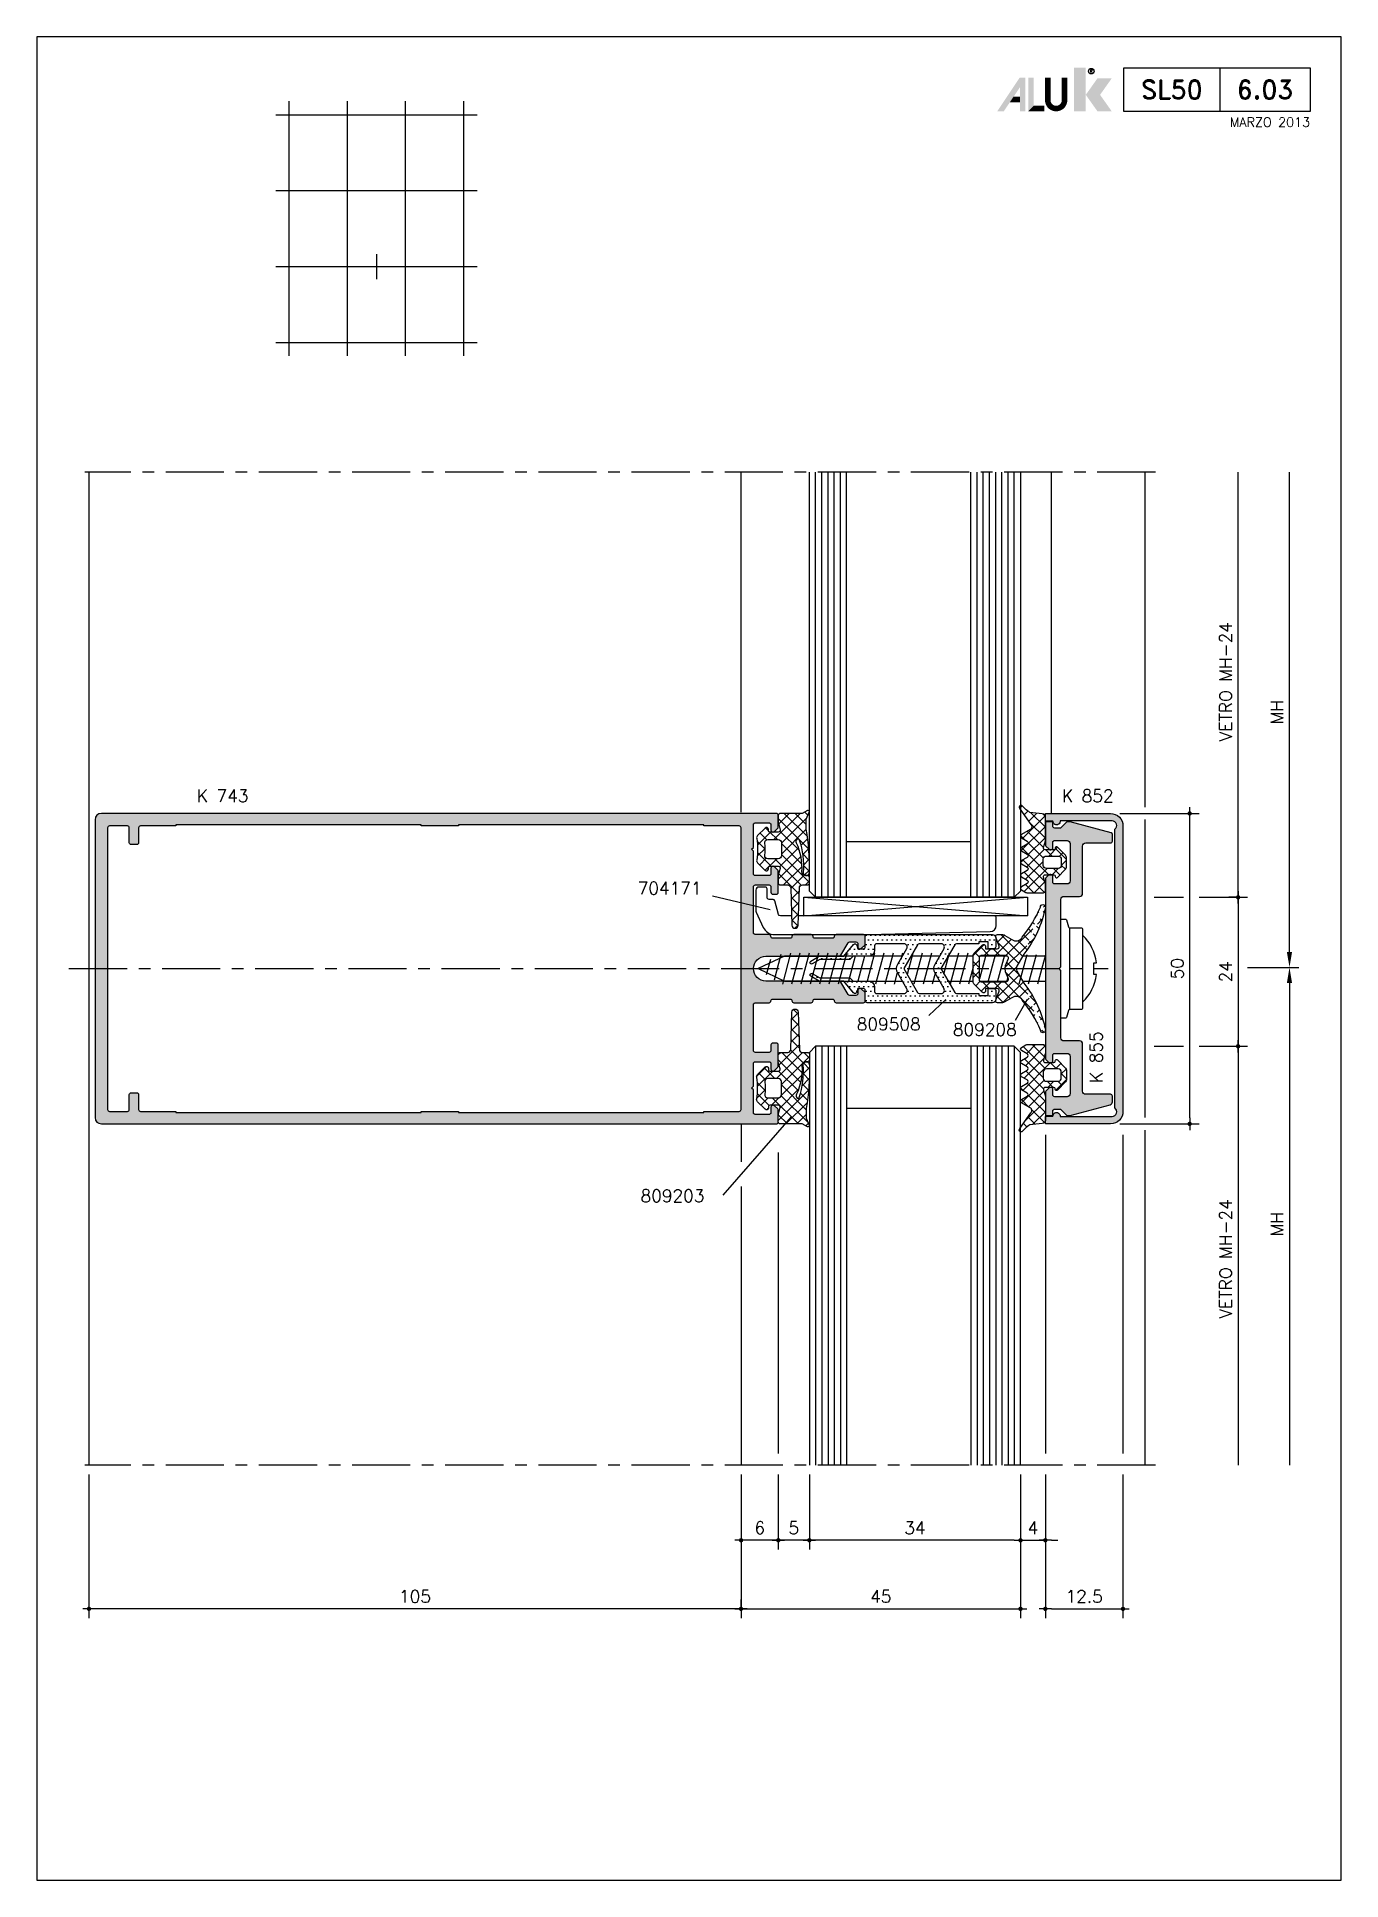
# Model space of a CAD drawing. Extents: x 0 to 4131, y -1600 to 527.
# Drawn here: x 230 to 440, y 0 to 297 of the extents above; entities that cross this region are included whole.
import ezdxf
from ezdxf.enums import TextEntityAlignment as Align

# ---------------------------------------------------------------- set-up
doc = ezdxf.new("R2010")
doc.units = 0
doc.header["$LTSCALE"] = 7.5
doc.header["$MEASUREMENT"] = 0
doc.linetypes.add('CENTER', pattern=[2, 1.25, -0.25, 0.25, -0.25])
doc.layers.get('0').update_dxf_attribs({"linetype": 'CONTINUOUS'})
doc.layers.get('DEFPOINTS').update_dxf_attribs({"linetype": 'CONTINUOUS'})
for name, color, linetype in [('ASSI', 1, 'CENTER'), ('FILL', 8, 'CONTINUOUS'), ('FINE', 7, 'CONTINUOUS'), ('GOMMA', 3, 'CONTINUOUS'), ('GROSSA', 4, 'CONTINUOUS'), ('MARCHIO', 7, 'CONTINUOUS'), ('QUOTE', 254, 'CONTINUOUS'), ('TRATTEGGI', 140, 'CONTINUOUS'), ('VETRO', 6, 'CONTINUOUS'), ('VITERIA', 40, 'CONTINUOUS')]:
    doc.layers.add(name, color=color, linetype=linetype)
doc.styles.add('RD', font='ROMAND.SHX', dxfattribs={"height": 3})
doc.styles.get("Standard").update_dxf_attribs({"font": 'romans.shx'})
doc.dimstyles.new('FRECCIA_1-1', dxfattribs={"dimtxt": 2, "dimasz": 2.5, "dimexe": 1.5, "dimexo": 1.5, "dimgap": 1, "dimtad": 3, "dimdsep": 46, "dimtxsty": 'Standard', "dimcen": 0, "dimclrt": 2, "dimaunit": 1, "dimadec": 0, "dimazin": 0, "dimtfac": 0.7, "dimtmove": 0, "dimatfit": 3, "dimfxl": 1, "dimtolj": 2, "dimarcsym": 0})
doc.dimstyles.new('SCALA_1-1$0', dxfattribs={"dimtxt": 2, "dimasz": 1, "dimexe": 1.5, "dimexo": 1.5, "dimgap": 1, "dimtad": 3, "dimdsep": 46, "dimtxsty": 'Standard', "dimblk1": 'PUNTO', "dimblk2": 'PUNTO', "dimsah": 1, "dimcen": 0.09, "dimclrt": 2, "dimadec": 0, "dimazin": 0, "dimtfac": 0.7, "dimtmove": 0, "dimatfit": 3, "dimldrblk": 'PUNTO', "dimfxl": 1, "dimtolj": 2, "dimarcsym": 0})
pattern_1 = [(135, (219.9116, 0), (-0.8838835, -0.8838835), []), (225, (219.9116, 0), (0.8838835, -0.8838835), [])]
pattern_2 = [(135, (227.9116, 0), (-0.8838835, -0.8838835), []), (225, (227.9116, 0), (0.8838835, -0.8838835), [])]

msp = doc.modelspace()

# ---------------------------------------------------------------- texts
at = {"layer": 'QUOTE', "color": 2}
for s, p in [('K 743', (255.7488, 173.7084)), ('K 852', (395.058, 173.7084)), ('704171', (326.7367, 158.8281)), ('809508', (362.0162, 136.9277)), ('809208', (377.4892, 136.0496)), ('809203', (327.2004, 109.2584))]:
    msp.add_text(s, height=2, dxfattribs=at).set_placement(p)
msp.add_text('K 855', height=2, rotation=90, dxfattribs=at).set_placement((401.5569, 128.461))

# ---------------------------------------------------------------- blocks, each defined once
blk = doc.blocks.new('PUNTO')
blk.add_line((-1, 0), (1, 0))
at = {"const_width": 0.35}
blk.add_lwpolyline([(-0.175, 0, 1), (0.175, 0, 1)], format="xyb", close=True, dxfattribs=at)
blk = doc.blocks.new('*D30')
at = {"layer": 'DEFPOINTS', "color": 0, "transparency": 16777216}
for p in [(238.38, 66.86), (343.38, 66.86), (238.38, 43.71)]:
    blk.add_point(p, dxfattribs=at)
at = {"layer": 'QUOTE', "color": 0, "lineweight": -2, "transparency": 16777216}
for p, q in [((238.38, 65.36), (238.38, 42.21)), ((343.38, 65.36), (343.38, 42.21)), ((342.38, 43.71), (239.38, 43.71))]:
    blk.add_line(p, q, dxfattribs=at)
at = {"layer": 'QUOTE', "color": 0, "lineweight": -2, "transparency": 16777216, "rotation": 180}
blk.add_blockref('PUNTO', (238.38, 43.71), dxfattribs=at)
at = {"layer": 'QUOTE', "color": 0, "lineweight": -2, "transparency": 16777216}
blk.add_blockref('PUNTO', (343.38, 43.71), dxfattribs=at)
at = {"layer": 'QUOTE', "color": 2, "transparency": 16777216, "insert": (290.88, 45.71), "char_height": 2, "attachment_point": 5}
blk.add_mtext('\\A2;105', dxfattribs=at)
blk = doc.blocks.new('*D31')
at = {"layer": 'DEFPOINTS', "color": 0, "transparency": 16777216}
for p in [(388.38, 66.86), (392.38, 66.86), (392.38, 54.76)]:
    blk.add_point(p, dxfattribs=at)
at = {"layer": 'QUOTE', "color": 0, "lineweight": -2, "transparency": 16777216}
for p, q in [((388.38, 65.36), (388.38, 53.26)), ((392.38, 65.36), (392.38, 53.26)), ((387.38, 54.76), (386.38, 54.76)), ((388.38, 54.76), (392.38, 54.76)), ((393.38, 54.76), (394.38, 54.76))]:
    blk.add_line(p, q, dxfattribs=at)
blk.add_blockref('PUNTO', (388.38, 54.76), dxfattribs=at)
at = {"layer": 'QUOTE', "color": 0, "lineweight": -2, "transparency": 16777216, "rotation": 180}
blk.add_blockref('PUNTO', (392.38, 54.76), dxfattribs=at)
at = {"layer": 'QUOTE', "color": 2, "transparency": 16777216, "insert": (390.38, 56.76), "char_height": 2, "attachment_point": 5}
blk.add_mtext('\\A2;4', dxfattribs=at)
blk = doc.blocks.new('*D32')
at = {"layer": 'DEFPOINTS', "color": 0, "transparency": 16777216}
for p in [(392.38, 66.86), (404.88, 66.86), (404.88, 43.71)]:
    blk.add_point(p, dxfattribs=at)
at = {"layer": 'QUOTE', "color": 0, "lineweight": -2, "transparency": 16777216}
for p, q in [((392.38, 65.36), (392.38, 42.21)), ((404.88, 65.36), (404.88, 42.21)), ((393.38, 43.71), (403.88, 43.71))]:
    blk.add_line(p, q, dxfattribs=at)
at = {"layer": 'QUOTE', "color": 0, "lineweight": -2, "transparency": 16777216, "rotation": 180}
blk.add_blockref('PUNTO', (392.38, 43.71), dxfattribs=at)
at = {"layer": 'QUOTE', "color": 0, "lineweight": -2, "transparency": 16777216}
blk.add_blockref('PUNTO', (404.88, 43.71), dxfattribs=at)
at = {"layer": 'QUOTE', "color": 2, "transparency": 16777216, "insert": (398.63, 45.71), "char_height": 2, "attachment_point": 5}
blk.add_mtext('\\A2;12.5', dxfattribs=at)
blk = doc.blocks.new('*D33')
at = {"layer": 'DEFPOINTS', "color": 0, "transparency": 16777216}
for p in [(354.38, 66.86), (388.38, 66.86), (354.38, 54.76)]:
    blk.add_point(p, dxfattribs=at)
at = {"layer": 'QUOTE', "color": 0, "lineweight": -2, "transparency": 16777216}
for p, q in [((354.38, 65.36), (354.38, 53.26)), ((388.38, 65.36), (388.38, 53.26)), ((387.38, 54.76), (355.38, 54.76))]:
    blk.add_line(p, q, dxfattribs=at)
at = {"layer": 'QUOTE', "color": 0, "lineweight": -2, "transparency": 16777216, "rotation": 180}
blk.add_blockref('PUNTO', (354.38, 54.76), dxfattribs=at)
at = {"layer": 'QUOTE', "color": 0, "lineweight": -2, "transparency": 16777216}
blk.add_blockref('PUNTO', (388.38, 54.76), dxfattribs=at)
at = {"layer": 'QUOTE', "color": 2, "transparency": 16777216, "insert": (371.38, 56.76), "char_height": 2, "attachment_point": 5}
blk.add_mtext('\\A2;34', dxfattribs=at)
blk = doc.blocks.new('*D34')
at = {"layer": 'DEFPOINTS', "color": 0, "transparency": 16777216}
for p in [(349.38, 66.86), (354.38, 66.86), (349.38, 54.76)]:
    blk.add_point(p, dxfattribs=at)
at = {"layer": 'QUOTE', "color": 0, "lineweight": -2, "transparency": 16777216}
for p, q in [((349.38, 65.36), (349.38, 53.26)), ((354.38, 65.36), (354.38, 53.26)), ((353.38, 54.76), (350.38, 54.76))]:
    blk.add_line(p, q, dxfattribs=at)
at = {"layer": 'QUOTE', "color": 0, "lineweight": -2, "transparency": 16777216, "rotation": 180}
blk.add_blockref('PUNTO', (349.38, 54.76), dxfattribs=at)
at = {"layer": 'QUOTE', "color": 0, "lineweight": -2, "transparency": 16777216}
blk.add_blockref('PUNTO', (354.38, 54.76), dxfattribs=at)
at = {"layer": 'QUOTE', "color": 2, "transparency": 16777216, "insert": (351.88, 56.76), "char_height": 2, "attachment_point": 5}
blk.add_mtext('\\A2;5', dxfattribs=at)
blk = doc.blocks.new('*D35')
at = {"layer": 'DEFPOINTS', "color": 0, "transparency": 16777216}
for p in [(343.38, 66.86), (349.38, 66.86), (343.38, 54.76)]:
    blk.add_point(p, dxfattribs=at)
at = {"layer": 'QUOTE', "color": 0, "lineweight": -2, "transparency": 16777216}
for p, q in [((343.38, 65.36), (343.38, 53.26)), ((349.38, 65.36), (349.38, 53.26)), ((348.38, 54.76), (344.38, 54.76))]:
    blk.add_line(p, q, dxfattribs=at)
at = {"layer": 'QUOTE', "color": 0, "lineweight": -2, "transparency": 16777216, "rotation": 180}
blk.add_blockref('PUNTO', (343.38, 54.76), dxfattribs=at)
at = {"layer": 'QUOTE', "color": 0, "lineweight": -2, "transparency": 16777216}
blk.add_blockref('PUNTO', (349.38, 54.76), dxfattribs=at)
at = {"layer": 'QUOTE', "color": 2, "transparency": 16777216, "insert": (346.38, 56.76), "char_height": 2, "attachment_point": 5}
blk.add_mtext('\\A2;6', dxfattribs=at)
blk = doc.blocks.new('*D36')
at = {"layer": 'DEFPOINTS', "color": 0, "transparency": 16777216}
for p in [(410.12, 226.86), (431.69, 226.86), (423.41, 147.06)]:
    blk.add_point(p, dxfattribs=at)
at = {"layer": 'QUOTE', "color": 0, "lineweight": -2, "transparency": 16777216}
for p, q in [((431.69, 149.56), (431.69, 226.86)), ((424.91, 147.06), (433.19, 147.06))]:
    blk.add_line(p, q, dxfattribs=at)
at = {"layer": 'QUOTE', "color": 0, "transparency": 16777216}
blk.add_solid([(431.27, 149.56), (432.1, 149.56), (431.69, 147.06)], dxfattribs=at)
at = {"layer": 'QUOTE', "color": 2, "transparency": 16777216, "insert": (429.69, 188.21), "char_height": 2, "attachment_point": 5, "rotation": 90}
blk.add_mtext('\\A2;MH', dxfattribs=at)
blk = doc.blocks.new('_None')
blk = doc.blocks.new('*D37')
at = {"layer": 'DEFPOINTS', "color": 0, "transparency": 16777216}
for p in [(423.41, 147.06), (408.4, 66.86), (431.69, 66.86)]:
    blk.add_point(p, dxfattribs=at)
at = {"layer": 'QUOTE', "color": 0, "lineweight": -2, "transparency": 16777216}
for p, q in [((424.91, 147.06), (433.19, 147.06)), ((431.69, 144.56), (431.69, 66.86))]:
    blk.add_line(p, q, dxfattribs=at)
at = {"layer": 'QUOTE', "color": 0, "transparency": 16777216}
blk.add_solid([(431.27, 144.56), (432.1, 144.56), (431.69, 147.06)], dxfattribs=at)
at = {"layer": 'QUOTE', "color": 2, "transparency": 16777216, "insert": (429.69, 105.71), "char_height": 2, "attachment_point": 5, "rotation": 90}
blk.add_mtext('\\A2;MH', dxfattribs=at)
blk = doc.blocks.new('*D38')
at = {"layer": 'DEFPOINTS', "color": 0, "transparency": 16777216}
for p in [(402.88, 171.87), (415.62, 171.87), (402.88, 121.85)]:
    blk.add_point(p, dxfattribs=at)
at = {"layer": 'QUOTE', "color": 0, "lineweight": -2, "transparency": 16777216}
for p, q in [((404.38, 171.87), (417.12, 171.87)), ((415.62, 122.85), (415.62, 170.87)), ((404.38, 121.85), (417.12, 121.85))]:
    blk.add_line(p, q, dxfattribs=at)
for p, rotation in [((415.62, 171.87), 90), ((415.62, 121.85), 270)]:
    blk.add_blockref('PUNTO', p, dxfattribs=dict(at, rotation=rotation))
at = {"layer": 'QUOTE', "color": 2, "transparency": 16777216, "insert": (413.62, 146.86), "char_height": 2, "attachment_point": 5, "rotation": 90}
blk.add_mtext('\\A2;50', dxfattribs=at)
blk = doc.blocks.new('*D39')
at = {"layer": 'DEFPOINTS', "color": 0, "transparency": 16777216}
for p in [(410.12, 226.86), (423.41, 226.86), (415.62, 158.36)]:
    blk.add_point(p, dxfattribs=at)
at = {"layer": 'QUOTE', "color": 0, "lineweight": -2, "transparency": 16777216}
for p, q in [((423.41, 159.36), (423.41, 226.86)), ((417.12, 158.36), (424.91, 158.36))]:
    blk.add_line(p, q, dxfattribs=at)
at = {"layer": 'QUOTE', "color": 0, "lineweight": -2, "transparency": 16777216, "rotation": 270}
blk.add_blockref('PUNTO', (423.41, 158.36), dxfattribs=at)
at = {"layer": 'QUOTE', "color": 2, "transparency": 16777216, "insert": (421.41, 193.11), "char_height": 2, "attachment_point": 5, "rotation": 90}
blk.add_mtext('\\A2;{\\Fromans.shx|c1;VETRO MH-2}4', dxfattribs=at)
blk = doc.blocks.new('*D40')
at = {"layer": 'DEFPOINTS', "color": 0, "transparency": 16777216}
for p in [(417.12, 134.36), (410.12, 66.86), (423.41, 66.86)]:
    blk.add_point(p, dxfattribs=at)
at = {"layer": 'QUOTE', "color": 0, "lineweight": -2, "transparency": 16777216}
for p, q in [((418.62, 134.36), (424.91, 134.36)), ((423.41, 133.36), (423.41, 66.86))]:
    blk.add_line(p, q, dxfattribs=at)
at = {"layer": 'QUOTE', "color": 0, "lineweight": -2, "transparency": 16777216, "rotation": 90}
blk.add_blockref('PUNTO', (423.41, 134.36), dxfattribs=at)
at = {"layer": 'QUOTE', "color": 2, "transparency": 16777216, "insert": (421.41, 100.11), "char_height": 2, "attachment_point": 5, "rotation": 90}
blk.add_mtext('\\A2;VETRO MH-24', dxfattribs=at)
blk = doc.blocks.new('*D41')
at = {"layer": 'DEFPOINTS', "color": 0, "transparency": 16777216}
for p in [(388.38, 66.86), (343.38, 42.21), (388.38, 43.71)]:
    blk.add_point(p, dxfattribs=at)
at = {"layer": 'QUOTE', "color": 0, "lineweight": -2, "transparency": 16777216}
for p, q in [((388.38, 65.36), (388.38, 42.21)), ((343.38, 43.71), (343.38, 45.21)), ((344.38, 43.71), (387.38, 43.71))]:
    blk.add_line(p, q, dxfattribs=at)
at = {"layer": 'QUOTE', "color": 0, "lineweight": -2, "transparency": 16777216, "rotation": 180}
blk.add_blockref('PUNTO', (343.38, 43.71), dxfattribs=at)
at = {"layer": 'QUOTE', "color": 0, "lineweight": -2, "transparency": 16777216}
blk.add_blockref('PUNTO', (388.38, 43.71), dxfattribs=at)
at = {"layer": 'QUOTE', "color": 2, "transparency": 16777216, "insert": (365.88, 45.71), "char_height": 2, "attachment_point": 5}
blk.add_mtext('\\A2;45', dxfattribs=at)
blk = doc.blocks.new('*D42')
at = {"layer": 'DEFPOINTS', "color": 0, "transparency": 16777216}
for p in [(424.91, 158.36), (415.62, 134.36), (423.41, 134.36)]:
    blk.add_point(p, dxfattribs=at)
at = {"layer": 'QUOTE', "color": 0, "lineweight": -2, "transparency": 16777216}
for p, q in [((423.41, 158.36), (421.91, 158.36)), ((423.41, 157.36), (423.41, 135.36)), ((417.12, 134.36), (424.91, 134.36))]:
    blk.add_line(p, q, dxfattribs=at)
for p, rotation in [((423.41, 158.36), 90), ((423.41, 134.36), 270)]:
    blk.add_blockref('PUNTO', p, dxfattribs=dict(at, rotation=rotation))
at = {"layer": 'QUOTE', "color": 2, "transparency": 16777216, "insert": (421.41, 146.36), "char_height": 2, "attachment_point": 5, "rotation": 90}
blk.add_mtext('\\A2;24', dxfattribs=at)
blk = doc.blocks.new('NMD')
at = {"layer": 'MARCHIO'}
blk.add_line((-19.5, -12), (-19.5, -5), dxfattribs=at)
blk.add_lwpolyline([(-5, -12), (-35, -12), (-35, -5), (-5, -5)], close=True, dxfattribs=at)
at = {"layer": 'MARCHIO', "const_width": 0.894}
blk.add_lwpolyline([(-44.53, -6.56), (-44.53, -10.2, -1), (-47.23, -10.2), (-47.23, -6.56)], format="xyb", dxfattribs=at)
at = {"layer": 'MARCHIO'}
blk.add_circle((-40.23, -5.53), 0.442, dxfattribs=at)
for points in [[(-43.01, -4.96), (-41.13, -4.96), (-43.01, -12), (-41.13, -12)], [(-55.38, -12), (-54.31, -12), (-51.75, -6.56), (-51.73, -8.14)], [(-51.75, -6.56), (-51.73, -8.14), (-50.84, -6.56), (-50.84, -12)], [(-51.73, -12), (-50.84, -12), (-51.73, -8.14)], [(-50.38, -6.56), (-49.49, -6.56), (-50.38, -12), (-49.49, -11.11)], [(-39.23, -6.68), (-36.93, -6.68), (-41.11, -9.34), (-38.81, -9.34)], [(-52.73, -9.63), (-53.33, -10.53), (-51.73, -9.63), (-51.73, -10.53)], [(-49.49, -11.11), (-50.38, -12), (-47.77, -11.11), (-47.77, -12)], [(-41.11, -9.34), (-38.81, -9.34), (-39.23, -12), (-36.93, -12)]]:
    blk.add_solid(points, dxfattribs=at)
blk.add_text('R', height=0.444, dxfattribs=at).set_placement((-40.23, -5.53), align=Align.MIDDLE)
at = {"layer": 'MARCHIO', "color": 2, "style": 'RD'}
for tag, p in [('SERIE', (-27.25, -8.5)), ('PAG', (-12.25, -8.5))]:
    blk.add_attdef(tag, text='', height=3, dxfattribs=at).set_placement(p, align=Align.MIDDLE)
at = {"layer": 'MARCHIO', "color": 2}
blk.add_attdef('REVISIONE', text='', height=1.5, dxfattribs=at).set_placement((-5, -14.5), align=Align.RIGHT)

# ---------------------------------------------------------------- dimensions: what is measured, and where the dimension line sits
at = {"layer": 'QUOTE'}
for base, p1, p2, text, dimstyle, override, picture, middle in [((431.6866, 226.8621), (423.4093, 147.0586), (410.1197, 226.8621), 'MH', 'FRECCIA_1-1', {"dimblk2": 'None', "dimsah": 1, "dimse2": 1}, '*D36', (429.6866, 188.2103)), ((423.4093, 226.8621), (415.6156, 158.3626), (410.1197, 226.8621), '{\\Fromans.shx|c1;VETRO MH-2}4', 'SCALA_1-1$0', {"dimblk2": 'None', "dimse2": 1}, '*D39', (421.4093, 193.1123)), ((431.6866, 66.8621), (423.4093, 147.0586), (408.4026, 66.8621), 'MH', 'FRECCIA_1-1', {"dimblk2": 'None', "dimsah": 1, "dimse2": 1}, '*D37', (429.6866, 105.7103)), ((423.4093, 66.8621), (417.1156, 134.3626), (410.1197, 66.8621), 'VETRO MH-24', 'SCALA_1-1$0', {"dimblk2": 'None', "dimse2": 1}, '*D40', (421.4093, 100.1123))]:
    dim = msp.add_linear_dim(base=base, p1=p1, p2=p2, angle=90, text=text, dimstyle=dimstyle, override=override, dxfattribs=at)
    dim.commit()
    dim.dimension.update_dxf_attribs({"geometry": picture, "text_midpoint": middle})
dim = msp.add_linear_dim(base=(415.6156, 171.8709), p1=(402.8787, 121.8543), p2=(402.8772, 171.8709), angle=90, dimstyle='SCALA_1-1$0', override={"dimdec": 0}, dxfattribs=at)
dim.commit()
dim.dimension.update_dxf_attribs({"geometry": '*D38', "text_midpoint": (413.6156, 146.8626)})
dim = msp.add_linear_dim(base=(423.4093, 134.3626), p1=(424.9093, 158.3626), p2=(415.6156, 134.3626), angle=90, dimstyle='SCALA_1-1$0', dxfattribs=at)
dim.commit()
dim.dimension.update_dxf_attribs({"geometry": '*D42', "text_midpoint": (421.4093, 146.3626)})
dim = msp.add_linear_dim(base=(238.3806, 43.7097), p1=(343.3806, 66.8621), p2=(238.3806, 66.8621), dimstyle='SCALA_1-1$0', override={"dimtmove": 1}, dxfattribs=at)
dim.commit()
dim.dimension.update_dxf_attribs({"geometry": '*D30', "text_midpoint": (290.8806, 45.7097)})
for base, p1, p2, picture, middle in [((343.3806, 54.7622), (349.3828, 66.8621), (343.3806, 66.8621), '*D35', (346.3817, 56.7622)), ((388.3828, 43.7097), (343.3806, 42.2097), (388.3828, 66.8621), '*D41', (365.8817, 45.7097)), ((349.3828, 54.7622), (354.3828, 66.8626), (349.3828, 66.8621), '*D34', (351.8828, 56.7622)), ((354.3828, 54.7622), (388.3828, 66.8626), (354.3828, 66.8626), '*D33', (371.3828, 56.7622)), ((392.3806, 54.7622), (388.3828, 66.8626), (392.3806, 66.8621), '*D31', (390.3817, 56.7622)), ((404.8777, 43.7097), (392.3806, 66.8621), (404.8777, 66.8621), '*D32', (398.6291, 45.7097))]:
    dim = msp.add_linear_dim(base=base, p1=p1, p2=p2, dimstyle='SCALA_1-1$0', dxfattribs=at)
    dim.commit()
    dim.dimension.update_dxf_attribs({"geometry": picture, "text_midpoint": middle})

# ---------------------------------------------------------------- hatches: boundary and pattern name
at = {"layer": 'FILL'}
h = msp.add_hatch(dxfattribs=at)
h.set_pattern_fill('ANSI37', color=137, scale=10, angle=90, style=0)
h.set_pattern_definition(pattern_1)
h.paths.add_polyline_path([(349.3828, 163.3626), (348.0052, 163.3626, 0.38887873), (347.8059, 163.18), (347.7802, 162.8853, -0.63707026), (347.2692, 162.6993), (346.0387, 163.9298, -0.2448502), (345.8999, 164.3705, 0.08777723), (345.8999, 167.8547, -0.2448502), (346.0387, 168.2954), (347.2692, 169.5259, -0.63707026), (347.7802, 169.3399), (347.8059, 169.0452, 0.38887873), (348.0052, 168.8626), (349.3828, 168.8626, 0.49314543), (349.6725, 169.2402), (349.393, 170.2835, -0.06554346), (349.3828, 170.3612), (349.3828, 171.5626, -0.41421356), (349.6828, 171.8626), (353.2452, 171.8626), (354.0844, 172.3367, -0.71951495), (354.3662, 172.0829), (353.8828, 170.9698), (353.8828, 169.3551, -0.03458327), (354.3828, 163.8664), (354.3828, 162.306, -0.92336614), (353.388, 162.3703, 0.09779405), (352.7397, 167.6369, 0.52267034), (352.4253, 167.7319, 0.38653613), (352.3159, 167.0682, -0.12867763), (353.1828, 162.4626, 0.41421356), (353.7828, 161.8626), (354.0828, 161.8626, -0.41421356), (354.3828, 161.5626), (354.3828, 160.6626, -0.41421356), (354.0828, 160.3626), (353.2676, 160.3626, 0.4052433), (352.7679, 159.8779), (352.5825, 153.8472, -0.96973923), (351.583, 153.8472), (351.3977, 159.8779, 0.4052433), (350.8979, 160.3626), (349.6828, 160.3626, -0.41421356), (349.3828, 160.6626), (349.3828, 161.9035), (349.6725, 162.9849, 0.49314543)])
h.paths.add_polyline_path([(349.8828, 165.0626), (349.8828, 167.1626, 0.41421356), (349.3828, 167.6626), (347.7052, 167.6626, 0.44100912), (347.2072, 167.1173, -0.04533687), (347.2072, 165.1078, 0.44100912), (347.7052, 164.5626), (349.3828, 164.5626, 0.41421356)], flags=16)
h = msp.add_hatch(dxfattribs=at)
h.set_pattern_fill('ANSI37', color=137, scale=10, angle=90, style=0)
h.set_pattern_definition(pattern_2)
h.paths.add_polyline_path([(392.3703, 160.5854, -0.03997751), (392.3806, 160.4581), (392.3806, 159.4064, -0.41421356), (392.0806, 159.1064), (389.3718, 159.1064, -0.1316525), (389.2218, 159.1466), (388.5306, 159.5457, -0.57735027), (388.5306, 160.0653), (389.4496, 160.5959, 0.57735027), (389.4496, 161.1155), (388.5306, 161.6461, -0.57735027), (388.5306, 162.1657), (389.4496, 162.6964, 0.57735027), (389.4496, 163.216), (388.5306, 163.7466, -0.57735027), (388.5306, 164.2662), (389.4496, 164.7968, 0.57735027), (389.4496, 165.3164), (388.5306, 165.8471, -0.57735027), (388.5306, 166.3667), (389.4496, 166.8973, 0.57735027), (389.4496, 167.4169), (388.5306, 167.9475, -0.57735027), (388.5306, 168.4671), (389.9499, 169.2866, 0.52200513), (390.0196, 170.1041), (388.2601, 172.6301, -0.87697646), (388.5797, 173.1318), (389.1375, 172.5964, 0.07546706), (389.9, 172.0427), (391.8806, 171.8064, -0.41421356), (392.3806, 171.3064), (392.3806, 167.4655), (392.0908, 166.384, 0.49314543), (392.3806, 166.0064), (393.1442, 166.0064, 0.05088627), (393.2048, 166.0002), (393.2806, 166.0002, 0.05088627), (393.3411, 166.0064), (393.7581, 166.0064, 0.38887873), (393.9574, 166.189), (393.9692, 166.3238, -0.63707026), (394.3098, 166.4478), (395.6341, 165.1236, -0.19891237), (395.7806, 164.77), (395.7806, 163.2428, -0.19891237), (395.6341, 162.8892), (394.3098, 161.565, -0.63707026), (393.9692, 161.689), (393.9574, 161.8238, 0.38887873), (393.7581, 162.0064), (393.3411, 162.0064, 0.05088627), (393.2806, 162.0126), (393.1048, 162.0126, 0.05088627), (393.0442, 162.0064), (392.3806, 162.0064, 0.49314543), (392.0908, 161.6288)])
h.paths.add_polyline_path([(392.5475, 163.0064), (394.4491, 163.0064, 0.44100912), (394.947, 163.5516), (394.947, 164.4612, 0.44100912), (394.4491, 165.0064), (392.5475, 165.0064, 0.41421356), (392.0475, 164.5064), (392.0475, 163.5064, 0.41421356)], flags=16)
h = msp.add_hatch(color=253, dxfattribs=at)
h.paths.add_polyline_path([(345.6828, 170.3626), (347.8828, 170.3626, -0.41421356), (348.1828, 170.0626), (348.1828, 169.1626, 0.45178835), (348.5206, 168.865, 0.23202478), (348.7706, 168.9505), (349.2949, 169.4747, 0.19891237), (349.3828, 169.6868), (349.3828, 171.5626, 0.41421356), (349.0828, 171.8626), (240.3828, 171.8626, 0.41421356), (239.3828, 170.8626), (239.3828, 122.8626, 0.41421356), (240.3828, 121.8626), (349.0828, 121.8626, 0.41421356), (349.3828, 122.1626), (349.3828, 124.0383, 0.19891237), (349.2949, 124.2505), (348.7706, 124.7747, 0.23202478), (348.5206, 124.8602, 0.45178835), (348.1828, 124.5626), (348.1828, 123.6626, -0.41421356), (347.8828, 123.3626), (345.6828, 123.3626, -0.41421356), (345.3828, 123.6626), (345.3828, 127.3142), (345.0828, 127.6126), (345.3828, 127.911), (345.3828, 131.5626, -0.41421356), (345.6828, 131.8626), (347.8828, 131.8626, -0.41421356), (348.1828, 131.5626), (348.1828, 130.6626, 0.45178835), (348.5206, 130.365, 0.23202478), (348.7706, 130.4505), (349.2949, 130.9747, 0.19891237), (349.3828, 131.1868), (349.3828, 134.5626, 0.41421356), (349.0828, 134.8626), (348.4828, 134.8626, 0.41421356), (348.1828, 134.5626), (348.1828, 133.6626, -0.41421356), (347.8828, 133.3626), (345.6828, 133.3626, -0.41421356), (345.3828, 133.6626), (345.3828, 141.0626, -0.41421356), (345.6828, 141.3626), (347.8828, 141.3626, 0.41421356), (348.1828, 141.6626, -0.41421356), (348.4828, 141.9626), (351.2794, 141.9626, -0.41421356), (351.5794, 141.6626, 0.41421356), (351.8794, 141.3626), (354.6794, 141.3626, 0.41421356), (354.9794, 141.6626, -0.41421356), (355.2794, 141.9626), (358.0794, 141.9626, -0.41421356), (358.3794, 141.6626, 0.41421356), (358.6794, 141.3626), (363.0828, 141.3626, 0.41421356), (363.3828, 141.6626), (363.3828, 142.8383, 0.19891237), (363.2949, 143.0505), (362.7706, 143.5747, 0.23202478), (362.5206, 143.6602, 0.45178835), (362.1828, 143.3626), (362.1828, 142.8626, -0.41421356), (361.8828, 142.5626), (360.8839, 142.5626, -0.26794919), (360.6241, 142.7126), (359.4694, 144.7126, 0.26794919), (359.2096, 144.8626), (347.3828, 144.8626, -1), (347.3828, 148.8626), (359.2096, 148.8626, 0.26794919), (359.4694, 149.0126), (360.6241, 151.0126, -0.26794919), (360.8839, 151.1626), (361.8828, 151.1626, -0.41421356), (362.1828, 150.8626), (362.1828, 150.3626, 0.45178835), (362.5206, 150.065, 0.23202478), (362.7706, 150.1505), (363.2949, 150.6747, 0.19891237), (363.3828, 150.8868), (363.3828, 152.0626, 0.41421356), (363.0828, 152.3626), (358.6794, 152.3626, 0.41421356), (358.3794, 152.0626, -0.41421356), (358.0794, 151.7626), (355.2794, 151.7626, -0.41421356), (354.9794, 152.0626, 0.41421356), (354.6794, 152.3626), (351.8794, 152.3626, 0.41421356), (351.5794, 152.0626, -0.41421356), (351.2794, 151.7626), (348.4828, 151.7626, -0.41421356), (348.1828, 152.0626, 0.41421356), (347.8828, 152.3626), (345.6828, 152.3626, -0.41421356), (345.3828, 152.6626), (345.3828, 160.0626, -0.41421356), (345.6828, 160.3626), (347.8828, 160.3626, -0.41421356), (348.1828, 160.0626), (348.1828, 159.1626, 0.41421356), (348.4828, 158.8626), (349.0828, 158.8626, 0.41421356), (349.3828, 159.1626), (349.3828, 162.5383, 0.19891237), (349.2949, 162.7505), (348.7706, 163.2747, 0.23202478), (348.5206, 163.3602, 0.45178835), (348.1828, 163.0626), (348.1828, 162.1626, -0.41421356), (347.8828, 161.8626), (345.6828, 161.8626, -0.41421356), (345.3828, 162.1626), (345.3828, 165.8142), (345.0828, 166.1126), (345.3828, 166.411), (345.3828, 170.0626, -0.41421356)])
h.paths.add_polyline_path([(343.3828, 169.5626), (343.3828, 124.1626, -0.41421356), (343.0828, 123.8626), (337.3828, 123.8626), (337.3828, 123.6626), (297.8828, 123.6626), (297.8828, 123.8626), (291.8828, 123.8626), (291.8828, 123.6626), (252.3828, 123.6626), (252.3828, 123.8626), (246.6828, 123.8626, -0.41421356), (246.3828, 124.1626), (246.3828, 126.5626, 0.41421356), (246.0828, 126.8626), (245.1828, 126.8626, 0.41421356), (244.8828, 126.5626), (244.8828, 124.1626, -0.41421356), (244.5828, 123.8626), (241.6828, 123.8626, -0.41421356), (241.3828, 124.1626), (241.3828, 169.5626, -0.41421356), (241.6828, 169.8626), (244.5828, 169.8626, -0.41421356), (244.8828, 169.5626), (244.8828, 167.1626, 0.41421356), (245.1828, 166.8626), (246.0828, 166.8626, 0.41421356), (246.3828, 167.1626), (246.3828, 169.5626, -0.41421356), (246.6828, 169.8626), (252.3828, 169.8626), (252.3828, 170.0626), (291.8828, 170.0626), (291.8828, 169.8626), (297.8828, 169.8626), (297.8828, 170.0626), (337.3828, 170.0626), (337.3828, 169.8626), (343.0828, 169.8626, -0.41421356)], flags=16)
h = msp.add_hatch(color=253, dxfattribs=at)
edge = h.paths.add_edge_path()
edge.add_arc((395.3806, 135.7126), 0.5, 180, 270, ccw=False)
edge.add_line((394.8806, 135.7126), (394.8806, 146.5626))
edge.add_line((394.8806, 146.5626), (394.5806, 146.8626))
edge.add_line((394.5806, 146.8626), (394.8806, 147.1626))
edge.add_line((394.8806, 147.1626), (394.8806, 158.0126))
edge.add_arc((395.3806, 158.0126), 0.5, 90, 180, ccw=False)
edge.add_line((395.3806, 158.5126), (397.8806, 158.5126))
edge.add_arc((397.8806, 159.0126), 0.5, 270, 360)
edge.add_line((398.3806, 159.0126), (398.3806, 166.6126))
edge.add_arc((398.8806, 166.6126), 0.5, 90, 180, ccw=False)
edge.add_line((398.8806, 167.1126), (402.8806, 167.1126))
edge.add_arc((402.8806, 167.4126), 0.3, 270, 360)
edge.add_line((403.1806, 167.4126), (403.1806, 168.4603))
edge.add_arc((402.8806, 168.4603), 0.3, 360, 435)
edge.add_line((402.9582, 168.7501), (396.3806, 170.5126))
edge.add_line((396.3806, 170.5126), (395.8254, 170.5126))
edge.add_line((395.8254, 170.5126), (394.8254, 169.5126))
edge.add_line((394.8254, 169.5126), (393.8806, 169.5126))
edge.add_arc((393.8806, 169.8126), 0.3, 180, 270, ccw=False)
edge.add_line((393.5806, 169.8126), (393.5806, 170.3626))
edge.add_arc((393.4306, 170.3626), 0.15, 360, 450)
edge.add_line((393.4306, 170.5126), (392.5306, 170.5126))
edge.add_arc((392.5306, 170.3626), 0.15, 90, 180)
edge.add_line((392.3806, 170.3626), (392.3806, 166.8368))
edge.add_arc((392.6806, 166.8368), 0.3, 180, 225)
edge.add_line((392.4684, 166.6247), (392.9927, 166.1005))
edge.add_arc((393.2048, 166.3126), 0.3, 225, 270)
edge.add_line((393.2048, 166.0126), (393.2806, 166.0126))
edge.add_arc((393.2806, 166.3126), 0.3, 270, 360)
edge.add_line((393.5806, 166.3126), (393.5806, 167.2126))
edge.add_arc((393.8806, 167.2126), 0.3, 90, 180, ccw=False)
edge.add_line((393.8806, 167.5126), (395.8806, 167.5126))
edge.add_arc((395.8806, 167.0126), 0.5, 0, 90, ccw=False)
edge.add_line((396.3806, 167.0126), (396.3806, 161.0126))
edge.add_arc((395.8806, 161.0126), 0.5, -90, 0, ccw=False)
edge.add_line((395.8806, 160.5126), (393.8806, 160.5126))
edge.add_arc((393.8806, 160.8126), 0.3, 180, 270, ccw=False)
edge.add_line((393.5806, 160.8126), (393.5806, 161.7126))
edge.add_arc((393.2806, 161.7126), 0.3, 0, 90)
edge.add_line((393.2806, 162.0126), (393.1048, 162.0126))
edge.add_arc((393.1048, 161.7126), 0.3, 90, 135)
edge.add_line((392.8927, 161.9247), (392.4684, 161.5005))
edge.add_arc((392.6806, 161.2883), 0.3, 135, 180)
edge.add_line((392.3806, 161.2883), (392.3806, 132.4368))
edge.add_arc((392.6806, 132.4368), 0.3, 180, 225)
edge.add_line((392.4684, 132.2247), (392.8927, 131.8005))
edge.add_arc((393.1048, 132.0126), 0.3, 225, 270)
edge.add_line((393.1048, 131.7126), (393.2806, 131.7126))
edge.add_arc((393.2806, 132.0126), 0.3, 270, 360)
edge.add_line((393.5806, 132.0126), (393.5806, 132.9126))
edge.add_arc((393.8806, 132.9126), 0.3, 90, 180, ccw=False)
edge.add_line((393.8806, 133.2126), (395.8806, 133.2126))
edge.add_arc((395.8806, 132.7126), 0.5, 0, 90, ccw=False)
edge.add_line((396.3806, 132.7126), (396.3806, 126.725))
edge.add_arc((395.8806, 126.725), 0.5, -90, 0, ccw=False)
edge.add_line((395.8806, 126.225), (393.8806, 126.225))
edge.add_arc((393.8806, 126.525), 0.3, 180, 270, ccw=False)
edge.add_line((393.5806, 126.525), (393.5806, 127.425))
edge.add_arc((393.2806, 127.425), 0.3, 0, 90)
edge.add_line((393.2806, 127.725), (393.2048, 127.725))
edge.add_arc((393.2048, 127.425), 0.3, 90, 135)
edge.add_line((392.9927, 127.6371), (392.4684, 127.1128))
edge.add_arc((392.6806, 126.9007), 0.3, 135, 180)
edge.add_line((392.3806, 126.9007), (392.3806, 123.375))
edge.add_arc((392.5306, 123.375), 0.15, 180, 270)
edge.add_line((392.5306, 123.225), (393.4306, 123.225))
edge.add_arc((393.4306, 123.375), 0.15, 270, 360)
edge.add_line((393.5806, 123.375), (393.5806, 123.925))
edge.add_arc((393.8806, 123.925), 0.3, 90, 180, ccw=False)
edge.add_line((393.8806, 124.225), (394.8254, 124.225))
edge.add_line((394.8254, 124.225), (395.8254, 123.225))
edge.add_line((395.8254, 123.225), (396.3806, 123.225))
edge.add_line((396.3806, 123.225), (402.81, 124.9477))
edge.add_arc((402.6806, 125.4307), 0.5, 285, 360)
edge.add_line((403.1806, 125.4307), (403.1806, 126.325))
edge.add_arc((402.8806, 126.325), 0.3, 0, 90)
edge.add_line((402.8806, 126.625), (398.8806, 126.625))
edge.add_arc((398.8806, 127.125), 0.5, 180, 270, ccw=False)
edge.add_line((398.3806, 127.125), (398.3806, 134.7126))
edge.add_arc((397.8806, 134.7126), 0.5, 0, 90)
edge.add_line((397.8806, 135.2126), (395.3806, 135.2126))
h = msp.add_hatch(color=253, dxfattribs=at)
edge = h.paths.add_edge_path()
edge.add_line((394.759, 123.051), (403.1277, 123.0627))
edge.add_arc((403.1277, 123.8127), 0.75, 270, 413.130102)
edge.add_line((403.5777, 124.4127), (403.5777, 169.3127))
edge.add_arc((403.1277, 169.9127), 0.75, 306.869898, 450)
edge.add_line((403.1277, 170.6627), (394.759, 170.6678))
edge.add_arc((394.1794, 170.6042), 0.5831, -182.069338, 6.264643, ccw=False)
edge.add_line((393.5967, 170.6252), (392.3806, 170.6692))
edge.add_line((392.3806, 170.6692), (392.3806, 171.8684))
edge.add_line((392.3806, 171.8684), (402.8772, 171.8709))
edge.add_arc((402.8777, 169.8709), 2, 0, 90.013227, ccw=False)
edge.add_line((404.8777, 169.8709), (404.8777, 123.8543))
edge.add_arc((402.8777, 123.8543), 2, -89.970816, 0, ccw=False)
edge.add_line((402.8787, 121.8543), (392.3806, 121.8487))
edge.add_line((392.3806, 121.8487), (392.3806, 123.0479))
edge.add_line((392.3806, 123.0479), (393.5967, 123.0927))
edge.add_arc((394.1793, 123.1142), 0.5831, -6.222232, 182.111749, ccw=False)
h = msp.add_hatch(dxfattribs=at)
h.set_pattern_fill('ANSI37', color=137, scale=10, angle=90, style=0)
h.set_pattern_definition([(135, (230, 0), (-0.8838835, -0.8838835), []), (225, (230, 0), (0.8838835, -0.8838835), [])])
edge = h.paths.add_edge_path(flags=16)
edge.add_arc((382.2619, 148.5626), 0.5, 90, 180, ccw=False)
edge.add_line((382.2619, 149.0626), (385.8919, 149.0626))
edge.add_arc((385.8919, 148.5626), 0.5, -25, 90, ccw=False)
edge.add_line((386.3451, 148.3513), (386.045, 147.7078))
edge.add_arc((387.8577, 146.8626), 2, 155, 205)
edge.add_line((386.045, 146.0173), (386.3451, 145.3739))
edge.add_arc((385.8919, 145.1626), 0.5, -90, 25, ccw=False)
edge.add_line((385.8919, 144.6626), (382.2619, 144.6626))
edge.add_arc((382.2619, 145.1626), 0.5, 180, 270, ccw=False)
edge.add_line((381.7619, 145.1626), (381.7619, 148.5626))
edge = h.paths.add_edge_path()
edge.add_line((387.7824, 146.44), (388.9089, 144.5074))
edge.add_arc((375.3196, 133.6528), 17.3923, 10.877548, 38.616754, ccw=False)
edge.add_arc((392.0027, 136.9349), 0.3967, -180, 0, ccw=False)
edge.add_arc((373.3319, 129.119), 19.8753, 23.156666, 39.598867)
edge.add_arc((387.6839, 141.3372), 1.0627, 25.08249, 129.797726)
edge.add_line((387.0037, 142.1536), (385.8656, 141.4966))
edge.add_arc((385.3656, 142.3626), 1, 270, 300, ccw=False)
edge.add_line((385.3656, 141.3626), (384.6619, 141.3626))
edge.add_arc((384.6619, 141.6626), 0.3, 160, 270, ccw=False)
edge.add_line((384.38, 141.7652), (384.924, 143.26))
edge.add_arc((384.6421, 143.3626), 0.3, 340, 450)
edge.add_line((384.6421, 143.6626), (382.7619, 143.6626))
edge.add_line((382.7619, 143.6626), (382.7246, 143.2364))
edge.add_arc((382.4257, 143.2626), 0.3, 225, 355, ccw=False)
edge.add_line((382.2136, 143.0505), (380.8498, 144.4143))
edge.add_arc((381.0619, 144.6264), 0.3, 180, 225, ccw=False)
edge.add_line((380.7619, 144.6264), (380.7619, 149.0987))
edge.add_arc((381.0619, 149.0987), 0.3, 135, 180, ccw=False)
edge.add_line((380.8498, 149.3109), (382.2136, 150.6747))
edge.add_arc((382.4257, 150.4626), 0.3, 5, 135, ccw=False)
edge.add_line((382.7246, 150.4887), (382.7619, 150.0626))
edge.add_line((382.7619, 150.0626), (384.6421, 150.0626))
edge.add_arc((384.6421, 150.3626), 0.3, 270, 380)
edge.add_line((384.924, 150.4652), (384.38, 151.96))
edge.add_arc((384.6619, 152.0626), 0.3, 90, 200, ccw=False)
edge.add_line((384.6619, 152.3626), (385.3656, 152.3626))
edge.add_arc((385.3656, 151.3626), 1, 60, 90, ccw=False)
edge.add_line((385.8656, 152.2286), (387.0037, 151.5715))
edge.add_arc((387.6839, 152.388), 1.0627, 230.202274, 334.91751)
edge.add_arc((373.3518, 164.5232), 19.8072, 320.549496, 337.019974)
edge.add_arc((391.9838, 156.7903), 0.3967, 0, 180, ccw=False)
edge.add_arc((375.3251, 160.0274), 17.3599, 321.488008, 349.253174, ccw=False)
edge.add_line((388.9089, 149.2177), (387.7824, 147.2852))
edge.add_arc((388.6887, 146.8626), 1, 155, 205)
h = msp.add_hatch(dxfattribs=at)
h.set_pattern_fill('DOTS', color=2, scale=12, style=0)
h.set_pattern_definition([(0, (219.91165, 0), (0.375, 0.75), [0, -0.75])])
edge = h.paths.add_edge_path(flags=16)
edge.add_arc((375.6275, 143.3626), 0.5, 270, 390)
edge.add_line((376.0605, 143.6126), (374.6172, 146.1126))
edge.add_arc((375.9162, 146.8626), 1.5, 150, 210, ccw=False)
edge.add_line((374.6172, 147.6126), (376.0605, 150.1126))
edge.add_arc((375.6275, 150.3626), 0.5, 330, 450)
edge.add_line((375.6275, 150.8626), (372.0524, 150.8626))
edge.add_arc((372.0524, 150.5626), 0.3, 90, 150)
edge.add_line((371.7926, 150.7126), (369.5698, 146.8626))
edge.add_line((369.5698, 146.8626), (371.7926, 143.0126))
edge.add_arc((372.0524, 143.1626), 0.3, 210, 270)
edge.add_line((372.0524, 142.8626), (375.6275, 142.8626))
edge = h.paths.add_edge_path()
edge.add_arc((378.0524, 150.5626), 0.3, 90, 150)
edge.add_line((377.7926, 150.7126), (375.5698, 146.8626))
edge.add_line((375.5698, 146.8626), (377.7926, 143.0126))
edge.add_arc((378.0524, 143.1626), 0.3, 210, 270)
edge.add_line((378.0524, 142.8626), (381.6828, 142.8626))
edge.add_line((381.6828, 142.8626), (381.6828, 142.5626))
edge.add_line((381.6828, 142.5626), (383.1828, 142.5626))
edge.add_line((383.1828, 142.5626), (383.1828, 143.6626))
edge.add_line((383.1828, 143.6626), (384.0828, 143.6626))
edge.add_arc((384.0828, 143.3626), 0.3, 0, 90, ccw=False)
edge.add_line((384.3828, 143.3626), (384.3828, 141.8626))
edge.add_arc((383.8828, 141.8626), 0.5, -90, 0, ccw=False)
edge.add_line((383.8828, 141.3626), (363.6828, 141.3626))
edge.add_arc((363.6828, 141.6626), 0.3, 180, 270, ccw=False)
edge.add_line((363.3828, 141.6626), (363.3828, 143.3626))
edge.add_arc((363.0828, 143.3626), 0.3, 0, 90)
edge.add_line((363.0828, 143.6626), (362.1828, 143.6626))
edge.add_line((362.1828, 143.6626), (362.028, 143.0849))
edge.add_arc((361.7382, 143.1626), 0.3, 220, 345, ccw=False)
edge.add_line((361.5084, 142.9697), (359.9201, 144.8626))
edge.add_line((359.9201, 144.8626), (355.9527, 144.8626))
edge.add_line((355.9527, 144.8626), (354.5956, 145.6461))
edge.add_arc((354.7206, 145.8626), 0.25, 60, 240, ccw=False)
edge.add_line((354.8456, 146.0791), (356.0867, 145.3626))
edge.add_line((356.0867, 145.3626), (360.9201, 145.3626))
edge.add_line((360.9201, 145.3626), (361.4201, 144.8626))
edge.add_line((361.4201, 144.8626), (363.8828, 144.8626))
edge.add_arc((363.8828, 143.8626), 1, 0, 90, ccw=False)
edge.add_line((364.8828, 143.8626), (364.8828, 143.1626))
edge.add_arc((365.1828, 143.1626), 0.3, 180, 270)
edge.add_line((365.1828, 142.8626), (369.6275, 142.8626))
edge.add_arc((369.6275, 143.3626), 0.5, 270, 390)
edge.add_line((370.0605, 143.6126), (368.6172, 146.1126))
edge.add_arc((369.9162, 146.8626), 1.5, 150, 210, ccw=False)
edge.add_line((368.6172, 147.6126), (370.0605, 150.1126))
edge.add_arc((369.6275, 150.3626), 0.5, 330, 450)
edge.add_line((369.6275, 150.8626), (365.1828, 150.8626))
edge.add_arc((365.1828, 150.5626), 0.3, 90, 180)
edge.add_line((364.8828, 150.5626), (364.8828, 149.8626))
edge.add_arc((363.8828, 149.8626), 1, 270, 360, ccw=False)
edge.add_line((363.8828, 148.8626), (361.4201, 148.8626))
edge.add_line((361.4201, 148.8626), (360.9201, 148.3626))
edge.add_line((360.9201, 148.3626), (356.0867, 148.3626))
edge.add_line((356.0867, 148.3626), (354.8456, 147.6461))
edge.add_arc((354.7206, 147.8626), 0.25, 120, 300, ccw=False)
edge.add_line((354.5956, 148.0791), (355.9527, 148.8626))
edge.add_line((355.9527, 148.8626), (359.9201, 148.8626))
edge.add_line((359.9201, 148.8626), (361.5084, 150.7554))
edge.add_arc((361.7382, 150.5626), 0.3, 15, 140, ccw=False)
edge.add_line((362.028, 150.6402), (362.1828, 150.0626))
edge.add_line((362.1828, 150.0626), (363.0828, 150.0626))
edge.add_arc((363.0828, 150.3626), 0.3, 270, 360)
edge.add_line((363.3828, 150.3626), (363.3828, 152.0626))
edge.add_arc((363.6828, 152.0626), 0.3, 90, 180, ccw=False)
edge.add_line((363.6828, 152.3626), (383.8828, 152.3626))
edge.add_arc((383.8828, 151.8626), 0.5, 0, 90, ccw=False)
edge.add_line((384.3828, 151.8626), (384.3828, 150.3626))
edge.add_arc((384.0828, 150.3626), 0.3, -90, 0, ccw=False)
edge.add_line((384.0828, 150.0626), (383.1828, 150.0626))
edge.add_line((383.1828, 150.0626), (383.1828, 151.1626))
edge.add_line((383.1828, 151.1626), (381.6828, 151.1626))
edge.add_line((381.6828, 151.1626), (381.6828, 150.8626))
edge.add_line((381.6828, 150.8626), (378.0524, 150.8626))
h = msp.add_hatch(dxfattribs=at)
h.set_pattern_fill('ANSI37', color=137, scale=10, angle=90, style=0)
h.set_pattern_definition(pattern_1)
h.paths.add_polyline_path([(349.3828, 130.3626), (348.0052, 130.3626, -0.38887873), (347.8059, 130.5452), (347.7802, 130.8399, 0.63707026), (347.2692, 131.0259), (346.0387, 129.7954, 0.2448502), (345.8999, 129.3547, -0.08777723), (345.8999, 125.8705, 0.2448502), (346.0387, 125.4298), (347.2692, 124.1993, 0.63707026), (347.7802, 124.3853), (347.8059, 124.68, -0.38887873), (348.0052, 124.8626), (349.3828, 124.8626, -0.49314543), (349.6725, 124.4849), (349.393, 123.4416, 0.06554346), (349.3828, 123.364), (349.3828, 122.1626, 0.41421356), (349.6828, 121.8626), (353.2452, 121.8626), (354.0844, 121.3885, 0.71951495), (354.3662, 121.6423), (353.8828, 122.7554), (353.8828, 124.3701, 0.03458327), (354.3828, 129.8587), (354.3828, 131.4192, 0.92336614), (353.388, 131.3549, -0.09780651), (352.7395, 126.0876, -0.52159473), (352.4253, 125.9933, -0.38653613), (352.3159, 126.6569, 0.12867763), (353.1828, 131.2626, -0.41421356), (353.7828, 131.8626), (354.0828, 131.8626, 0.41421356), (354.3828, 132.1626), (354.3828, 133.0626, 0.41421356), (354.0828, 133.3626), (353.2676, 133.3626, -0.4052433), (352.7679, 133.8472), (352.5825, 139.8779, 0.96973923), (351.583, 139.8779), (351.3977, 133.8472, -0.4052433), (350.8979, 133.3626), (349.6828, 133.3626, 0.41421356), (349.3828, 133.0626), (349.3828, 131.8217), (349.6725, 130.7402, -0.49314543)])
h.paths.add_polyline_path([(349.8828, 128.6626), (349.8828, 126.5626, -0.41421356), (349.3828, 126.0626), (347.7052, 126.0626, -0.44100912), (347.2072, 126.6078, 0.04533687), (347.2072, 128.6173, -0.44100912), (347.7052, 129.1626), (349.3828, 129.1626, -0.41421356)], flags=16)
h = msp.add_hatch(dxfattribs=at)
h.set_pattern_fill('ANSI37', color=137, scale=10, angle=90, style=0)
h.set_pattern_definition(pattern_2)
edge = h.paths.add_edge_path()
edge.add_line((392.3806, 134.3188), (392.3806, 133.2674))
edge.add_arc((391.5806, 133.2672), 0.7999, -9.169613, 0.012319, ccw=False)
edge.add_line((392.3703, 133.1397), (392.0908, 132.0964))
edge.add_arc((392.3806, 132.0188), 0.3, 165, 270)
edge.add_line((392.3806, 131.7188), (393.7581, 131.7188))
edge.add_arc((393.7581, 131.9188), 0.2, 270, 355)
edge.add_line((393.9574, 131.9013), (393.9692, 132.0362))
edge.add_arc((394.1684, 132.0188), 0.2, 45, 175, ccw=False)
edge.add_line((394.3098, 132.1602), (395.6341, 130.8359))
edge.add_arc((395.2806, 130.4824), 0.5, 0, 45, ccw=False)
edge.add_line((395.7806, 130.4824), (395.7806, 128.9552))
edge.add_arc((395.2806, 128.9552), 0.5, -45, 0, ccw=False)
edge.add_line((395.6341, 128.6016), (394.3098, 127.2773))
edge.add_arc((394.1684, 127.4188), 0.2, 185, 315, ccw=False)
edge.add_line((393.9692, 127.4013), (393.9574, 127.5362))
edge.add_arc((393.7581, 127.5188), 0.2, 5, 90)
edge.add_line((393.7581, 127.7188), (392.3806, 127.7188))
edge.add_arc((392.3806, 127.4188), 0.3, 90, 195)
edge.add_line((392.0908, 127.3411), (392.3806, 126.2597))
edge.add_line((392.3806, 126.2597), (392.3806, 122.4188))
edge.add_arc((391.8806, 122.4188), 0.5, -90, 0, ccw=False)
edge.add_line((391.8806, 121.9188), (389.9, 121.6825))
edge.add_arc((391.3423, 118.8941), 3.1393, 117.352201, 134.615253)
edge.add_line((389.1375, 121.1288), (388.5797, 120.5933))
edge.add_arc((388.4529, 120.8652), 0.3, 130, 295, ccw=False)
edge.add_line((388.2601, 121.095), (390.0196, 123.6211))
edge.add_arc((389.6999, 124.0055), 0.5, 309.74084, 420)
edge.add_line((389.9499, 124.4386), (388.5306, 125.258))
edge.add_arc((388.6806, 125.5178), 0.3, 120, 240, ccw=False)
edge.add_line((388.5306, 125.7777), (389.4496, 126.3083))
edge.add_arc((389.2996, 126.5681), 0.3, 300, 420)
edge.add_line((389.4496, 126.8279), (388.5306, 127.3585))
edge.add_arc((388.6806, 127.6183), 0.3, 120, 240, ccw=False)
edge.add_line((388.5306, 127.8781), (389.4496, 128.4087))
edge.add_arc((389.2996, 128.6685), 0.3, 300, 420)
edge.add_line((389.4496, 128.9283), (388.5306, 129.459))
edge.add_arc((388.6806, 129.7188), 0.3, 120, 240, ccw=False)
edge.add_line((388.5306, 129.9786), (389.4496, 130.5092))
edge.add_arc((389.2996, 130.769), 0.3, 300, 420)
edge.add_line((389.4496, 131.0288), (388.5306, 131.5594))
edge.add_arc((388.6806, 131.8192), 0.3, 120, 240, ccw=False)
edge.add_line((388.5306, 132.079), (389.4496, 132.6097))
edge.add_arc((389.2996, 132.8695), 0.3, 300, 420)
edge.add_line((389.4496, 133.1293), (388.5306, 133.6599))
edge.add_arc((388.6806, 133.9197), 0.3, 120, 240, ccw=False)
edge.add_line((388.5306, 134.1795), (389.2218, 134.5786))
edge.add_arc((389.3718, 134.3188), 0.3, 90, 120, ccw=False)
edge.add_line((389.3718, 134.6188), (392.0806, 134.6188))
edge.add_arc((392.0806, 134.3188), 0.3, 0, 90, ccw=False)
edge = h.paths.add_edge_path(flags=16)
edge.add_line((394.4491, 130.7188), (392.5475, 130.7188))
edge.add_arc((392.5475, 130.2188), 0.5, 90, 180)
edge.add_line((392.0475, 130.2188), (392.0475, 129.2188))
edge.add_arc((392.5475, 129.2188), 0.5, 180, 270)
edge.add_line((392.5475, 128.7188), (394.4491, 128.7188))
edge.add_arc((394.4491, 129.2188), 0.5, 270, 365.191667)
edge.add_line((394.947, 129.264), (394.947, 130.1735))
edge.add_arc((394.4491, 130.2188), 0.5, 354.808333, 450)

# ---------------------------------------------------------------- linework, layer by layer
at = {"layer": 'ASSI'}
for p, q in [((410.1197, 226.8621), (237.7448, 226.8621)), ((235.1541, 146.8626), (402.4758, 146.8626)), ((410.1197, 66.8621), (237.7448, 66.8621))]:
    msp.add_line(p, q, dxfattribs=at)
at = {"layer": 'FINE'}
for p, q in [((238.3806, 226.8621), (238.3806, 66.8621)), ((343.3806, 172.0906), (343.3806, 226.8621)), ((393.3806, 171.8684), (393.3806, 226.8621)), ((408.4026, 226.8621), (408.4026, 172.8709)), ((408.4026, 170.8709), (408.4026, 122.8543)), ((353.4833, 155.3598), (389.4833, 158.3626)), ((353.4833, 158.3626), (389.4833, 155.3598)), ((343.3806, 121.8626), (343.3806, 115.7375)), ((408.4026, 120.8543), (408.4026, 66.8621)), ((343.3806, 111.7555), (343.3806, 66.8621))]:
    msp.add_line(p, q, dxfattribs=at)
msp.add_lwpolyline([(351.5365, 155.3617), (349.7231, 155.3617, -0.33945426), (349.4333, 155.584), (348.8425, 157.7892, 0.33946769), (348.5527, 158.0116), (347.8829, 158.0116, -0.41421356), (347.5829, 158.3115), (347.5828, 159.7115, 0.41421356), (347.2828, 160.0115), (346.2828, 160.0115, 0.41421356), (345.7828, 159.5114), (345.783, 156.0798, 0.10951833), (345.8111, 155.953), (346.9475, 153.5163, 0.29147342), (348.7601, 152.3616), (363.783, 152.3723), (383.5167, 152.8308, 0.4044874), (384.4833, 153.8302), (384.4833, 155.0617, 0.41419945), (384.1833, 155.3617), (352.6291, 155.3617)], format="xyb", dxfattribs=at)
msp.add_lwpolyline([(353.4833, 158.3626), (389.4833, 158.3626), (389.4833, 155.3598), (353.4833, 155.3598)], close=True, dxfattribs=at)
at = {"layer": 'GOMMA'}
for p, q in [((270.6413, 245.5832), (270.6413, 286.6232)), ((280.0013, 245.5832), (280.0013, 286.6232)), ((289.3613, 245.5832), (289.3613, 286.6232)), ((298.7213, 245.5832), (298.7213, 286.6232)), ((268.4813, 284.4632), (300.8813, 284.4632)), ((268.4813, 272.2232), (300.8813, 272.2232)), ((268.4813, 259.9832), (300.8813, 259.9832)), ((268.4813, 247.7432), (300.8813, 247.7432))]:
    msp.add_line(p, q, dxfattribs=at)
for points in [[(347.2692, 162.6993, 0.63707026), (347.7802, 162.8853), (347.8059, 163.18, -0.38887873), (348.0052, 163.3626), (349.3828, 163.3626, -0.49314543), (349.6725, 162.9849), (349.3828, 161.9035), (349.3828, 160.6626, 0.41421356), (349.6828, 160.3626), (350.8979, 160.3626, -0.4052433), (351.3977, 159.8779), (351.583, 153.8472, 0.96973923), (352.5825, 153.8472), (352.7679, 159.8779, -0.4052433), (353.2676, 160.3626), (354.0828, 160.3626, 0.41421356), (354.3828, 160.6626), (354.3828, 161.5626, 0.41421356), (354.0828, 161.8626), (353.7828, 161.8626, -0.41421356), (353.1828, 162.4626, 0.12867763), (352.3159, 167.0682, -0.38653613), (352.4253, 167.7319, -0.52267034), (352.7397, 167.6369, -0.09779405), (353.388, 162.3703, 1.01146877), (354.3876, 162.3968, 0.04380891), (353.8828, 169.3551), (353.8828, 170.9698), (354.3662, 172.0829, 0.71951495), (354.0844, 172.3367), (353.2452, 171.8626), (349.6828, 171.8626, 0.41421356), (349.3828, 171.5626), (349.3828, 170.3612, 0.06554346), (349.393, 170.2835), (349.6725, 169.2402, -0.49314543), (349.3828, 168.8626), (348.0052, 168.8626, -0.38887873), (347.8059, 169.0452), (347.7802, 169.3399, 0.63707026), (347.2692, 169.5259), (346.0387, 168.2954, 0.2448502), (345.8999, 167.8547, -0.08777723), (345.8999, 164.3705, 0.2448502), (346.0387, 163.9298)], [(392.3806, 159.4064), (392.3806, 160.4578, 0.04008518), (392.3703, 160.5854), (392.0908, 161.6288, -0.49314543), (392.3806, 162.0064), (393.7581, 162.0064, -0.38887873), (393.9574, 161.8238), (393.9692, 161.689, 0.63707026), (394.3098, 161.565), (395.6341, 162.8892, 0.19891237), (395.7806, 163.2428), (395.7806, 164.77, 0.19891237), (395.6341, 165.1236), (394.3098, 166.4478, 0.63707026), (393.9692, 166.3238), (393.9574, 166.189, -0.38887873), (393.7581, 166.0064), (392.3806, 166.0064, -0.49314543), (392.0908, 166.384), (392.3806, 167.4655), (392.3806, 171.3064, 0.41421356), (391.8806, 171.8064), (389.9, 172.0427, -0.07546706), (389.1375, 172.5964), (388.5797, 173.1318, 0.87697646), (388.2601, 172.6301), (390.0196, 170.1041, -0.52200513), (389.9499, 169.2866), (388.5306, 168.4671, 0.57735027), (388.5306, 167.9475), (389.4496, 167.4169, -0.57735027), (389.4496, 166.8973), (388.5306, 166.3667, 0.57735027), (388.5306, 165.8471), (389.4496, 165.3164, -0.57735027), (389.4496, 164.7968), (388.5306, 164.2662, 0.57735027), (388.5306, 163.7466), (389.4496, 163.216, -0.57735027), (389.4496, 162.6964), (388.5306, 162.1657, 0.57735027), (388.5306, 161.6461), (389.4496, 161.1155, -0.57735027), (389.4496, 160.5959), (388.5306, 160.0653, 0.57735027), (388.5306, 159.5457), (389.2218, 159.1466, 0.1316525), (389.3718, 159.1064), (392.0806, 159.1064, 0.41421356)], [(349.3828, 167.6626, -0.41421356), (349.8828, 167.1626), (349.8828, 165.0626, -0.41421356), (349.3828, 164.5626), (347.7052, 164.5626, -0.44100912), (347.2072, 165.1078, 0.04533687), (347.2072, 167.1173, -0.44100912), (347.7052, 167.6626)], [(394.4491, 163.0064), (392.5475, 163.0064, -0.41421356), (392.0475, 163.5064), (392.0475, 164.5064, -0.41421356), (392.5475, 165.0064), (394.4491, 165.0064, -0.44100912), (394.947, 164.4612), (394.947, 163.5516, -0.44100912)], [(378.0524, 150.8626, 0.26794919), (377.7926, 150.7126), (375.5698, 146.8626), (377.7926, 143.0126, 0.26794919), (378.0524, 142.8626), (381.6828, 142.8626), (381.6828, 142.5626), (383.1828, 142.5626), (383.1828, 143.6626), (384.0828, 143.6626, -0.41421356), (384.3828, 143.3626), (384.3828, 141.8626, -0.41421356), (383.8828, 141.3626), (363.6828, 141.3626, -0.41421356), (363.3828, 141.6626), (363.3828, 143.3626, 0.41421356), (363.0828, 143.6626), (362.1828, 143.6626), (362.028, 143.0849, -0.6068149), (361.5084, 142.9697), (359.9201, 144.8626), (355.9527, 144.8626), (354.5956, 145.6461, -1), (354.8456, 146.0791), (356.0867, 145.3626), (360.9201, 145.3626), (361.4201, 144.8626), (363.8828, 144.8626, -0.41421356), (364.8828, 143.8626), (364.8828, 143.1626, 0.41421356), (365.1828, 142.8626), (369.6275, 142.8626, 0.57735027), (370.0605, 143.6126), (368.6172, 146.1126, -0.26794919), (368.6172, 147.6126), (370.0605, 150.1126, 0.57735027), (369.6275, 150.8626), (365.1828, 150.8626, 0.41421356), (364.8828, 150.5626), (364.8828, 149.8626, -0.41421356), (363.8828, 148.8626), (361.4201, 148.8626), (360.9201, 148.3626), (356.0867, 148.3626), (354.8456, 147.6461, -1), (354.5956, 148.0791), (355.9527, 148.8626), (359.9201, 148.8626), (361.5084, 150.7554, -0.6068149), (362.028, 150.6402), (362.1828, 150.0626), (363.0828, 150.0626, 0.41421356), (363.3828, 150.3626), (363.3828, 152.0626, -0.41421356), (363.6828, 152.3626), (383.8828, 152.3626, -0.41421356), (384.3828, 151.8626), (384.3828, 150.3626, -0.41421356), (384.0828, 150.0626), (383.1828, 150.0626), (383.1828, 151.1626), (381.6828, 151.1626), (381.6828, 150.8626)], [(375.6275, 142.8626, 0.57735027), (376.0605, 143.6126), (374.6172, 146.1126, -0.26794919), (374.6172, 147.6126), (376.0605, 150.1126, 0.57735027), (375.6275, 150.8626), (372.0524, 150.8626, 0.26794919), (371.7926, 150.7126), (369.5698, 146.8626), (371.7926, 143.0126, 0.26794919), (372.0524, 142.8626)], [(381.7619, 148.5626, -0.41421356), (382.2619, 149.0626), (385.8919, 149.0626, -0.54861879), (386.3451, 148.3513), (386.045, 147.7078, 0.22169466), (386.045, 146.0173), (386.3451, 145.3739, -0.54861879), (385.8919, 144.6626), (382.2619, 144.6626, -0.41421356), (381.7619, 145.1626)], [(347.2692, 131.0259, -0.63707026), (347.7802, 130.8399), (347.8059, 130.5452, 0.38887873), (348.0052, 130.3626), (349.3828, 130.3626, 0.49314543), (349.6725, 130.7402), (349.3828, 131.8217), (349.3828, 133.0626, -0.41421356), (349.6828, 133.3626), (350.8979, 133.3626, 0.4052433), (351.3977, 133.8472), (351.583, 139.8779, -0.96973923), (352.5825, 139.8779), (352.7679, 133.8472, 0.4052433), (353.2676, 133.3626), (354.0828, 133.3626, -0.41421356), (354.3828, 133.0626), (354.3828, 132.1626, -0.41421356), (354.0828, 131.8626), (353.7828, 131.8626, 0.41421356), (353.1828, 131.2626, -0.12867763), (352.3159, 126.6569, 0.38653613), (352.4253, 125.9933, 0.52267034), (352.7397, 126.0883, 0.09779405), (353.388, 131.3549, -1.01146877), (354.3876, 131.3284, -0.04380891), (353.8828, 124.3701), (353.8828, 122.7554), (354.3662, 121.6423, -0.71951495), (354.0844, 121.3885), (353.2452, 121.8626), (349.6828, 121.8626, -0.41421356), (349.3828, 122.1626), (349.3828, 123.364, -0.06554346), (349.393, 123.4416), (349.6725, 124.4849, 0.49314543), (349.3828, 124.8626), (348.0052, 124.8626, 0.38887873), (347.8059, 124.68), (347.7802, 124.3853, -0.63707026), (347.2692, 124.1993), (346.0387, 125.4298, -0.2448502), (345.8999, 125.8705, 0.08777723), (345.8999, 129.3547, -0.2448502), (346.0387, 129.7954)], [(392.3806, 134.3188), (392.3806, 133.2674, -0.04008518), (392.3703, 133.1397), (392.0908, 132.0964, 0.49314543), (392.3806, 131.7188), (393.7581, 131.7188, 0.38887873), (393.9574, 131.9013), (393.9692, 132.0362, -0.63707026), (394.3098, 132.1602), (395.6341, 130.8359, -0.19891237), (395.7806, 130.4824), (395.7806, 128.9552, -0.19891237), (395.6341, 128.6016), (394.3098, 127.2773, -0.63707026), (393.9692, 127.4013), (393.9574, 127.5362, 0.38887873), (393.7581, 127.7188), (392.3806, 127.7188, 0.49314543), (392.0908, 127.3411), (392.3806, 126.2597), (392.3806, 122.4188, -0.41421356), (391.8806, 121.9188), (389.9, 121.6825, 0.07546706), (389.1375, 121.1288), (388.5797, 120.5933, -0.87697646), (388.2601, 121.095), (390.0196, 123.6211, 0.52200513), (389.9499, 124.4386), (388.5306, 125.258, -0.57735027), (388.5306, 125.7777), (389.4496, 126.3083, 0.57735027), (389.4496, 126.8279), (388.5306, 127.3585, -0.57735027), (388.5306, 127.8781), (389.4496, 128.4087, 0.57735027), (389.4496, 128.9283), (388.5306, 129.459, -0.57735027), (388.5306, 129.9786), (389.4496, 130.5092, 0.57735027), (389.4496, 131.0288), (388.5306, 131.5594, -0.57735027), (388.5306, 132.079), (389.4496, 132.6097, 0.57735027), (389.4496, 133.1293), (388.5306, 133.6599, -0.57735027), (388.5306, 134.1795), (389.2218, 134.5786, -0.1316525), (389.3718, 134.6188), (392.0806, 134.6188, -0.41421356)], [(394.4491, 130.7188), (392.5475, 130.7188, 0.41421356), (392.0475, 130.2188), (392.0475, 129.2188, 0.41421356), (392.5475, 128.7188), (394.4491, 128.7188, 0.44100912), (394.947, 129.264), (394.947, 130.1735, 0.44100912)], [(349.3828, 126.0626, 0.41421356), (349.8828, 126.5626), (349.8828, 128.6626, 0.41421356), (349.3828, 129.1626), (347.7052, 129.1626, 0.44100912), (347.2072, 128.6173, -0.04533687), (347.2072, 126.6078, 0.44100912), (347.7052, 126.0626)]]:
    msp.add_lwpolyline(points, format="xyb", close=True, dxfattribs=at)
msp.add_lwpolyline([(387.7824, 146.44), (388.9089, 144.5074, -0.12162963), (392.3994, 136.9349, -1), (391.6059, 136.9349, 0.07186598), (388.6464, 141.7877, 0.49160168), (387.0037, 142.1536), (385.8656, 141.4966, -0.1316525), (385.3656, 141.3626), (384.6619, 141.3626, -0.52056705), (384.38, 141.7652), (384.924, 143.26, 0.52056705), (384.6421, 143.6626), (382.7619, 143.6626), (382.7246, 143.2364, -0.63707026), (382.2136, 143.0505), (380.8498, 144.4143, -0.19891237), (380.7619, 144.6264), (380.7619, 149.0987, -0.19891237), (380.8498, 149.3109), (382.2136, 150.6747, -0.63707026), (382.7246, 150.4887), (382.7619, 150.0626), (384.6421, 150.0626, 0.52056705), (384.924, 150.4652), (384.38, 151.96, -0.52056705), (384.6619, 152.3626), (385.3656, 152.3626, -0.1316525), (385.8656, 152.2286), (387.0037, 151.5715, 0.49160168), (388.6464, 151.9375, 0.07199), (391.5871, 156.7903, -1), (392.3806, 156.7903, -0.12174459), (388.9089, 149.2177), (387.7824, 147.2852, 0.22169466), (387.7824, 146.44)], format="xyb", dxfattribs=at)
at = {"layer": 'GROSSA'}
msp.add_line((284.6813, 261.9832), (284.6813, 257.9832), dxfattribs=at)
for points in [[(349.3828, 169.6868), (349.3828, 171.5626, 0.41421356), (349.0828, 171.8626), (240.3828, 171.8626, 0.41421356), (239.3828, 170.8626), (239.3828, 122.8626, 0.41421356), (240.3828, 121.8626), (349.0828, 121.8626, 0.41421356), (349.3828, 122.1626), (349.3828, 124.0383, 0.19891237), (349.2949, 124.2505), (348.7706, 124.7747, 0.19891237), (348.5585, 124.8626), (348.4828, 124.8626, 0.41421356), (348.1828, 124.5626), (348.1828, 123.6626, -0.41421356), (347.8828, 123.3626), (345.6828, 123.3626, -0.41421356), (345.3828, 123.6626), (345.3828, 127.3142), (345.0828, 127.6126), (345.3828, 127.911), (345.3828, 131.5626, -0.41421356), (345.6828, 131.8626), (347.8828, 131.8626, -0.41421356), (348.1828, 131.5626), (348.1828, 130.6626, 0.41421356), (348.4828, 130.3626), (348.5585, 130.3626, 0.19891237), (348.7706, 130.4505), (349.2949, 130.9747, 0.19891237), (349.3828, 131.1868), (349.3828, 134.5626, 0.41421356), (349.0828, 134.8626), (348.4828, 134.8626, 0.41421356), (348.1828, 134.5626), (348.1828, 133.6626, -0.41421356), (347.8828, 133.3626), (345.6828, 133.3626, -0.41421356), (345.3828, 133.6626), (345.3828, 141.0626, -0.41421356), (345.6828, 141.3626), (347.8828, 141.3626, 0.41421356), (348.1828, 141.6626), (348.1828, 141.6626, -0.41421356), (348.4828, 141.9626), (351.2794, 141.9626, -0.41421356), (351.5794, 141.6626, 0.41421356), (351.8794, 141.3626), (354.6794, 141.3626, 0.41421356), (354.9794, 141.6626), (354.9794, 141.6626, -0.41421356), (355.2794, 141.9626), (358.0794, 141.9626, -0.41421356), (358.3794, 141.6626, 0.41421356), (358.6794, 141.3626), (363.0828, 141.3626, 0.41421356), (363.3828, 141.6626), (363.3828, 142.8383, 0.19891237), (363.2949, 143.0505), (362.7706, 143.5747, 0.19891237), (362.5585, 143.6626), (362.4828, 143.6626, 0.41421356), (362.1828, 143.3626), (362.1828, 142.8626, -0.41421356), (361.8828, 142.5626), (360.8839, 142.5626, -0.26794919), (360.6241, 142.7126), (359.4694, 144.7126, 0.26794919), (359.2096, 144.8626), (347.3828, 144.8626, -1), (347.3828, 148.8626), (359.2096, 148.8626, 0.26794919), (359.4694, 149.0126), (360.6241, 151.0126, -0.26794919), (360.8839, 151.1626), (361.8828, 151.1626, -0.41421356), (362.1828, 150.8626), (362.1828, 150.3626, 0.41421356), (362.4828, 150.0626), (362.5585, 150.0626, 0.19891237), (362.7706, 150.1505), (363.2949, 150.6747, 0.19891237), (363.3828, 150.8868), (363.3828, 152.0626, 0.41421356), (363.0828, 152.3626), (358.6794, 152.3626, 0.41421356), (358.3794, 152.0626, -0.41421356), (358.0794, 151.7626), (355.2794, 151.7626, -0.41421356), (354.9794, 152.0626), (354.9794, 152.0626, 0.41421356), (354.6794, 152.3626), (351.8794, 152.3626, 0.41421356), (351.5794, 152.0626, -0.41421356), (351.2794, 151.7626), (348.4828, 151.7626, -0.41421356), (348.1828, 152.0626), (348.1828, 152.0626, 0.41421356), (347.8828, 152.3626), (345.6828, 152.3626, -0.41421356), (345.3828, 152.6626), (345.3828, 160.0626, -0.41421356), (345.6828, 160.3626), (347.8828, 160.3626, -0.41421356), (348.1828, 160.0626), (348.1828, 159.1626, 0.41421356), (348.4828, 158.8626), (349.0828, 158.8626, 0.41421356), (349.3828, 159.1626), (349.3828, 162.5383, 0.19891237), (349.2949, 162.7505), (348.7706, 163.2747, 0.19891237), (348.5585, 163.3626), (348.4828, 163.3626, 0.41421356), (348.1828, 163.0626), (348.1828, 162.1626, -0.41421356), (347.8828, 161.8626), (345.6828, 161.8626, -0.41421356), (345.3828, 162.1626), (345.3828, 165.8142), (345.0828, 166.1126), (345.3828, 166.411), (345.3828, 170.0626, -0.41421356), (345.6828, 170.3626), (347.8828, 170.3626, -0.41421356), (348.1828, 170.0626), (348.1828, 169.1626, 0.41421356), (348.4828, 168.8626), (348.5585, 168.8626, 0.19891237), (348.7706, 168.9505), (349.2949, 169.4747, 0.19891237)], [(241.6828, 123.8626), (244.5828, 123.8626, 0.41421356), (244.8828, 124.1626), (244.8828, 126.5626, -0.41421356), (245.1828, 126.8626), (246.0828, 126.8626, -0.41421356), (246.3828, 126.5626), (246.3828, 124.1626, 0.41421356), (246.6828, 123.8626), (252.3828, 123.8626), (252.3828, 123.6626), (291.8828, 123.6626), (291.8828, 123.8626), (297.8828, 123.8626), (297.8828, 123.6626), (337.3828, 123.6626), (337.3828, 123.8626), (343.0828, 123.8626, 0.41421356), (343.3828, 124.1626), (343.3828, 169.5626, 0.41421356), (343.0828, 169.8626), (337.3828, 169.8626), (337.3828, 170.0626), (297.8828, 170.0626), (297.8828, 169.8626), (291.8828, 169.8626), (291.8828, 170.0626), (252.3828, 170.0626), (252.3828, 169.8626), (246.6828, 169.8626, 0.41421356), (246.3828, 169.5626), (246.3828, 167.1626, -0.41421356), (246.0828, 166.8626), (245.1828, 166.8626, -0.41421356), (244.8828, 167.1626), (244.8828, 169.5626, 0.41421356), (244.5828, 169.8626), (241.6828, 169.8626, 0.41421356), (241.3828, 169.5626), (241.3828, 124.1626, 0.41421356)], [(394.759, 123.051), (403.1277, 123.0627, 0.72075922), (403.5777, 124.4127), (403.5777, 169.3127, 0.72075922), (403.1277, 170.6627), (394.759, 170.6678, -1.07550671), (393.5967, 170.6252), (392.3806, 170.6692), (392.3806, 171.8684), (402.8772, 171.8709, -0.41428118), (404.8777, 169.8709), (404.8777, 123.8543, -0.41406438), (402.8787, 121.8543), (392.3806, 121.8487), (392.3806, 123.0479), (393.5967, 123.0927, -1.07550671)], [(395.3806, 135.2126, -0.41421356), (394.8806, 135.7126), (394.8806, 146.5626), (394.5806, 146.8626), (394.8806, 147.1626), (394.8806, 158.0126, -0.41421356), (395.3806, 158.5126), (397.8806, 158.5126, 0.41421356), (398.3806, 159.0126), (398.3806, 166.6126, -0.41421356), (398.8806, 167.1126), (402.8806, 167.1126, 0.41421356), (403.1806, 167.4126), (403.1806, 168.4603, 0.33945426), (402.9582, 168.7501), (396.3806, 170.5126), (395.8254, 170.5126), (394.8254, 169.5126), (393.8806, 169.5126, -0.41421356), (393.5806, 169.8126), (393.5806, 170.3626, 0.41421356), (393.4306, 170.5126), (392.5306, 170.5126, 0.41421356), (392.3806, 170.3626), (392.3806, 166.8368, 0.19891237), (392.4684, 166.6247), (392.9927, 166.1005, 0.19891237), (393.2048, 166.0126), (393.2806, 166.0126, 0.41421356), (393.5806, 166.3126), (393.5806, 167.2126, -0.41421356), (393.8806, 167.5126), (395.8806, 167.5126, -0.41421356), (396.3806, 167.0126), (396.3806, 161.0126, -0.41421356), (395.8806, 160.5126), (393.8806, 160.5126, -0.41421356), (393.5806, 160.8126), (393.5806, 161.7126, 0.41421356), (393.2806, 162.0126), (393.1048, 162.0126, 0.19891237), (392.8927, 161.9247), (392.4684, 161.5005, 0.19891237), (392.3806, 161.2883), (392.3806, 132.4368, 0.19891237), (392.4684, 132.2247), (392.8927, 131.8005, 0.19891237), (393.1048, 131.7126), (393.2806, 131.7126, 0.41421356), (393.5806, 132.0126), (393.5806, 132.9126, -0.41421356), (393.8806, 133.2126), (395.8806, 133.2126, -0.41421356), (396.3806, 132.7126), (396.3806, 126.725, -0.41421356), (395.8806, 126.225), (393.8806, 126.225, -0.41421356), (393.5806, 126.525), (393.5806, 127.425, 0.41421356), (393.2806, 127.725), (393.2048, 127.725, 0.19891237), (392.9927, 127.6371), (392.4684, 127.1128, 0.19891237), (392.3806, 126.9007), (392.3806, 123.375, 0.41421356), (392.5306, 123.225), (393.4306, 123.225, 0.41421356), (393.5806, 123.375), (393.5806, 123.925, -0.41421356), (393.8806, 124.225), (394.8254, 124.225), (395.8254, 123.225), (396.3806, 123.225), (402.81, 124.9477, 0.33945426), (403.1806, 125.4307), (403.1806, 126.325, 0.41421356), (402.8806, 126.625), (398.8806, 126.625, -0.41421356), (398.3806, 127.125), (398.3806, 134.7126, 0.41421356), (397.8806, 135.2126)]]:
    msp.add_lwpolyline(points, format="xyb", close=True, dxfattribs=at)
at = {"layer": 'MARCHIO'}
msp.add_lwpolyline([(230, 0), (440, 0), (440, 297), (230, 297)], close=True, dxfattribs=at)
at = {"layer": 'QUOTE'}
for p, q in [((348.0939, 156.3261), (338.7621, 158.5567)), ((409.9026, 158.3626), (414.6156, 158.3626)), ((373.6043, 139.2993), (376.3811, 141.9107)), ((387.5599, 138.5794), (389.5153, 141.9348)), ((409.9026, 134.3626), (414.6156, 134.3626)), ((351.4493, 122.998), (340.4301, 110.3634)), ((392.3806, 120.1093), (392.3806, 68.7192)), ((404.8776, 120.1093), (404.8776, 68.7192)), ((349.3828, 117.2375), (349.3828, 68.7192))]:
    msp.add_line(p, q, dxfattribs=at)
at = {"layer": 'TRATTEGGI'}
for p, q in [((355.3828, 158.3626), (355.3828, 226.8626)), ((356.3828, 158.3626), (356.3828, 226.8626)), ((357.3828, 158.3626), (357.3828, 226.8626)), ((358.3828, 158.3626), (358.3828, 226.8626)), ((359.3828, 158.3626), (359.3828, 226.8626)), ((381.3828, 158.3626), (381.3828, 226.8626)), ((382.3828, 158.3626), (382.3828, 226.8626)), ((383.3828, 158.3626), (383.3828, 226.8626)), ((383.3828, 158.3626), (383.3828, 226.8626)), ((384.3828, 158.3626), (384.3828, 226.8626)), ((385.3828, 158.3626), (385.3828, 226.8626)), ((386.3828, 158.3626), (386.3828, 226.8626)), ((387.3828, 158.3626), (387.3828, 226.8626)), ((355.3828, 134.3626), (355.3828, 66.8621)), ((356.3828, 134.3626), (356.3828, 66.8621)), ((357.3828, 134.3626), (357.3828, 66.8621)), ((358.3828, 134.3626), (358.3828, 66.8621)), ((359.3828, 134.3626), (359.3828, 66.8621)), ((381.3828, 134.3626), (381.3828, 66.8621)), ((382.3828, 134.3626), (382.3828, 66.8621)), ((383.3828, 134.3626), (383.3828, 66.8621)), ((384.3828, 134.3626), (384.3828, 66.8621)), ((385.3828, 134.3626), (385.3828, 66.8621)), ((386.3828, 134.3626), (386.3828, 66.8621)), ((387.3828, 134.3626), (387.3828, 66.8621))]:
    msp.add_line(p, q, dxfattribs=at)
at = {"layer": 'VETRO'}
for p, q in [((354.3828, 159.3626), (354.3828, 226.8626)), ((360.3828, 158.3626), (360.3828, 226.8626)), ((380.3828, 158.3626), (380.3828, 226.8626)), ((388.3828, 226.8626), (388.3828, 159.3626)), ((360.3828, 167.3506), (380.3828, 167.3506)), ((354.3828, 159.3626), (355.3828, 158.3626)), ((387.3828, 158.3626), (355.3828, 158.3626)), ((388.3828, 159.3626), (387.3828, 158.3626)), ((360.3828, 134.3626), (360.3828, 66.8621)), ((380.3828, 134.3626), (380.3828, 66.8621)), ((360.3828, 124.3626), (380.3828, 124.3626))]:
    msp.add_line(p, q, dxfattribs=at)
msp.add_lwpolyline([(388.3828, 66.8621), (388.3828, 133.3626), (387.3828, 134.3626), (355.3828, 134.3626), (354.3828, 133.3626), (354.3828, 66.8621)], dxfattribs=at)
at = {"layer": 'VITERIA'}
for p, q in [((396.2949, 140.2626), (396.2949, 153.4626)), ((349.8063, 149.1259), (348.7097, 145.0334)), ((351.3698, 149.3626), (350.03, 144.3626)), ((352.8698, 149.3626), (351.53, 144.3626)), ((354.3698, 149.3626), (353.03, 144.3626)), ((355.8698, 149.3626), (354.53, 144.3626)), ((357.3698, 149.3626), (356.03, 144.3626)), ((358.8698, 149.3626), (357.53, 144.3626)), ((360.3393, 149.2488), (359.03, 144.3626)), ((361.7358, 148.8626), (360.656, 144.8327)), ((363.2358, 148.8626), (362.164, 144.8626)), ((364.8698, 149.3626), (363.664, 144.8626)), ((366.3698, 149.3626), (365.03, 144.3626)), ((367.8698, 149.3626), (366.53, 144.3626)), ((369.3698, 149.3626), (369.1465, 148.5295)), ((371.0198, 149.3626), (370.1026, 145.9397)), ((372.5198, 149.3626), (371.18, 144.3626)), ((374.0198, 149.3626), (372.68, 144.3626)), ((375.5198, 149.3626), (375.4264, 149.0143)), ((376.8698, 149.3626), (375.9526, 145.9397)), ((378.3698, 149.3626), (377.03, 144.3626)), ((379.8698, 149.3626), (378.53, 144.3626)), ((382.7894, 149.0626), (381.7619, 145.228)), ((384.2894, 149.0626), (383.1104, 144.6626)), ((385.7894, 149.0626), (384.6104, 144.6626)), ((389.3806, 149.1121), (388.1079, 144.3626)), ((390.8806, 149.1121), (389.6079, 144.3626)), ((392.3806, 149.1121), (391.1079, 144.3626)), ((348.0978, 148.3478), (347.4366, 145.8798)), ((368.54, 146.2659), (368.03, 144.3626)), ((374.6389, 146.075), (374.18, 144.3626)), ((380.7619, 147.094), (380.03, 144.3626)), ((386.3171, 145.4339), (386.126, 144.7207))]:
    msp.add_line(p, q, dxfattribs=at)
for points in [[(394.8806, 154.8626), (395.5762, 154.8626, -0.33096195), (395.7677, 154.7202), (396.1034, 153.6049, 0.33096195), (396.2949, 153.4626), (398.1806, 153.4626, -0.41421356), (398.3806, 153.2626), (398.3806, 146.8626), (398.3806, 140.4626, -0.41421356), (398.1806, 140.2626), (396.2949, 140.2626, 0.33096195), (396.1034, 140.1202), (395.7677, 139.0049, -0.33096195), (395.5762, 138.8626), (394.8806, 138.8626)], [(398.3806, 141.4626, 0.17084927), (400.6189, 145.9033), (400.2016, 145.9033), (400.2016, 147.8219), (400.6189, 147.8219, 0.17084927), (398.3806, 152.2626, 0.17084927)]]:
    msp.add_lwpolyline(points, format="xyb", dxfattribs=at)
for points in [[(369.3388, 148.8626), (350.3546, 148.8626), (346.1156, 146.8626), (350.3546, 144.8626), (369.3388, 144.8626)], [(375.3388, 148.8626), (370.7245, 148.8626)], [(380.7619, 148.8626), (376.5745, 148.8626)], [(386.2919, 148.8626), (381.8619, 148.8626)], [(392.3806, 148.8626), (388.7018, 148.8626)], [(370.7245, 144.8626), (375.3388, 144.8626)], [(376.5745, 144.8626), (380.7619, 144.8626)], [(381.8619, 144.8626), (386.2919, 144.8626)], [(388.7018, 144.8626), (392.3806, 144.8626)]]:
    msp.add_lwpolyline(points, dxfattribs=at)

# ---------------------------------------------------------------- block references
at = {"layer": 'MARCHIO'}
msp.add_blockref('NMD', (440, 297), dxfattribs=at).add_auto_attribs({'SERIE': 'SL50', 'PAG': '6.03', 'REVISIONE': 'MARZO 2013'})

msp.set_redraw_order([(e.dxf.handle, doc.entitydb.next_handle()) for e in msp.query("TEXT MTEXT ATTDEF DIMENSION ARC_DIMENSION")])  # texts and dimensions are drawn at this point

doc.saveas('drawing.dxf')
